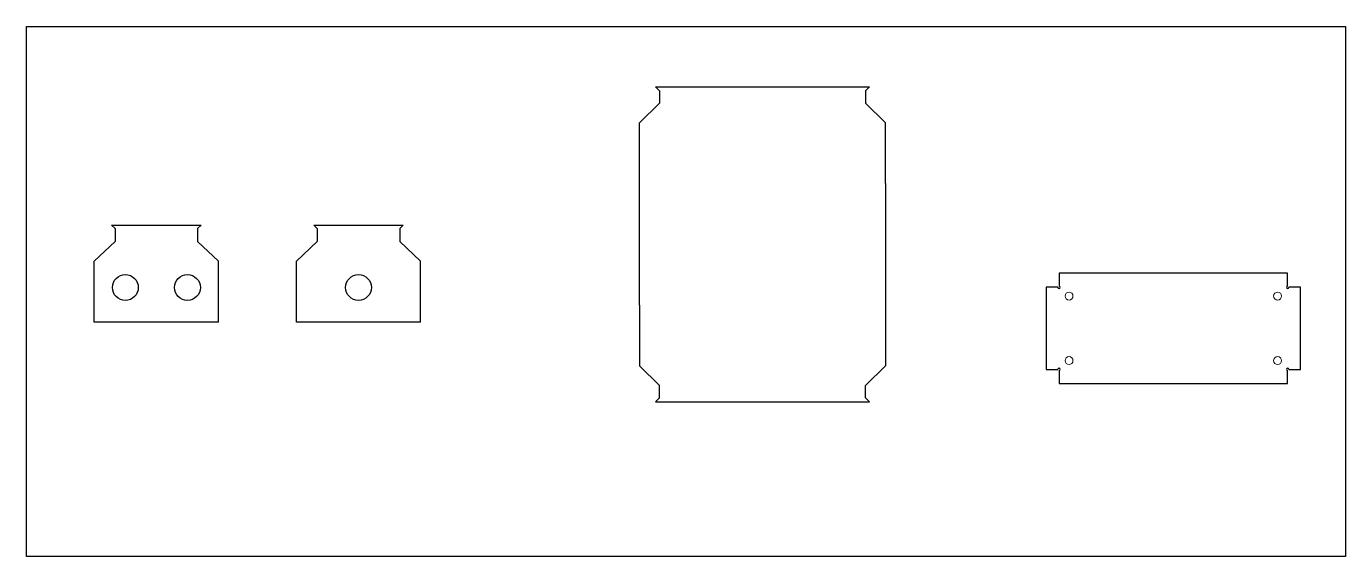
# Model space of a CAD drawing. Header units: millimetres. Extents: x -439 to 891, y -168 to 1822.
# Drawn here: x -439 to 889, y 1289 to 1822 of the extents above; entities that cross this region are included whole.
import ezdxf

# ---------------------------------------------------------------- set-up
doc = ezdxf.new("R2010")
doc.units = ezdxf.units.MM
doc.layers.add('标注', color=3, linetype='Continuous')

msp = doc.modelspace()

# ---------------------------------------------------------------- linework, layer by layer
at = {"color": 0, "lineweight": 0}
for centre in [(610.699, 1550.822), (820.699, 1550.822), (610.699, 1485.822), (820.699, 1485.822)]:
    msp.add_circle(centre, 4, dxfattribs=at)
at = {"layer": '标注', "color": 0}
for p, q in [((198.364, 1757.301), (194.362, 1761.303)), ((194.362, 1761.303), (409.966, 1761.303)), ((198.364, 1757.301), (198.364, 1744.801)), ((405.964, 1757.301), (409.966, 1761.303)), ((405.964, 1757.301), (405.964, 1744.801)), ((178.364, 1724.999), (198.364, 1744.801)), ((405.964, 1744.801), (425.964, 1724.999)), ((178.364, 1664.099), (178.364, 1724.999)), ((425.964, 1664.099), (425.964, 1724.999)), ((178.364, 1541.499), (178.364, 1664.099)), ((425.964, 1664.099), (425.964, 1541.499)), ((-349.588, 1618.702), (-353.176, 1622.29)), ((-353.176, 1622.29), (-263, 1622.29)), ((-266.588, 1618.702), (-263, 1622.29)), ((-146.133, 1618.702), (-149.721, 1622.29)), ((-149.721, 1622.29), (-59.545, 1622.29)), ((-63.133, 1618.702), (-59.545, 1622.29)), ((-349.588, 1618.702), (-349.588, 1605.788)), ((-266.588, 1618.702), (-266.588, 1605.788)), ((-146.133, 1618.702), (-146.133, 1605.788)), ((-63.133, 1618.702), (-63.133, 1605.788)), ((-349.588, 1605.788), (-370.588, 1585.986)), ((-266.588, 1605.788), (-245.588, 1585.986)), ((-146.133, 1605.788), (-167.133, 1585.986)), ((-63.133, 1605.788), (-42.133, 1585.986)), ((-370.588, 1524.386), (-370.588, 1585.986)), ((-245.588, 1524.386), (-245.588, 1585.986)), ((-167.133, 1524.386), (-167.133, 1585.986)), ((-42.133, 1524.386), (-42.133, 1585.986)), ((830.699, 1573.922), (600.699, 1573.922)), ((600.699, 1573.922), (600.699, 1560.822)), ((830.699, 1560.822), (830.699, 1573.922)), ((587.599, 1559.622), (587.599, 1477.022)), ((599.499, 1559.622), (587.599, 1559.622)), ((843.799, 1559.622), (831.899, 1559.622)), ((843.799, 1477.022), (843.799, 1559.622)), ((178.364, 1541.499), (178.364, 1480.599)), ((425.964, 1541.499), (425.964, 1480.599)), ((-245.588, 1524.386), (-370.588, 1524.386)), ((-42.133, 1524.386), (-167.133, 1524.386)), ((178.364, 1480.599), (198.364, 1460.797)), ((405.964, 1460.797), (425.964, 1480.599)), ((587.599, 1477.022), (599.499, 1477.022)), ((600.699, 1475.822), (600.699, 1462.722)), ((830.699, 1462.722), (830.699, 1475.822)), ((831.899, 1477.022), (843.799, 1477.022)), ((600.699, 1462.722), (830.699, 1462.722)), ((198.364, 1448.297), (194.362, 1444.295)), ((198.364, 1448.297), (198.364, 1460.797)), ((405.964, 1448.297), (405.964, 1460.797)), ((405.964, 1448.297), (409.966, 1444.295)), ((194.362, 1444.295), (409.966, 1444.295))]:
    msp.add_line(p, q, dxfattribs=at)
at = {"layer": '标注'}
msp.add_lwpolyline([(-438.991, 1822.211), (889.18, 1822.211), (889.18, 1288.57), (-438.991, 1288.57)], close=True, dxfattribs=at)
at = {"layer": '标注', "color": 0}
for centre in [(-339.338, 1559.386), (-276.838, 1559.386), (-104.633, 1559.386)]:
    msp.add_circle(centre, 13, dxfattribs=at)
for centre, start, end in [((600.699, 1559.622), 180, 90), ((830.699, 1559.622), 90, 0), ((600.699, 1477.022), 270, 180), ((830.699, 1477.022), 0, 270)]:
    msp.add_arc(centre, 1.2, start, end, dxfattribs=at)

doc.saveas('drawing.dxf')
